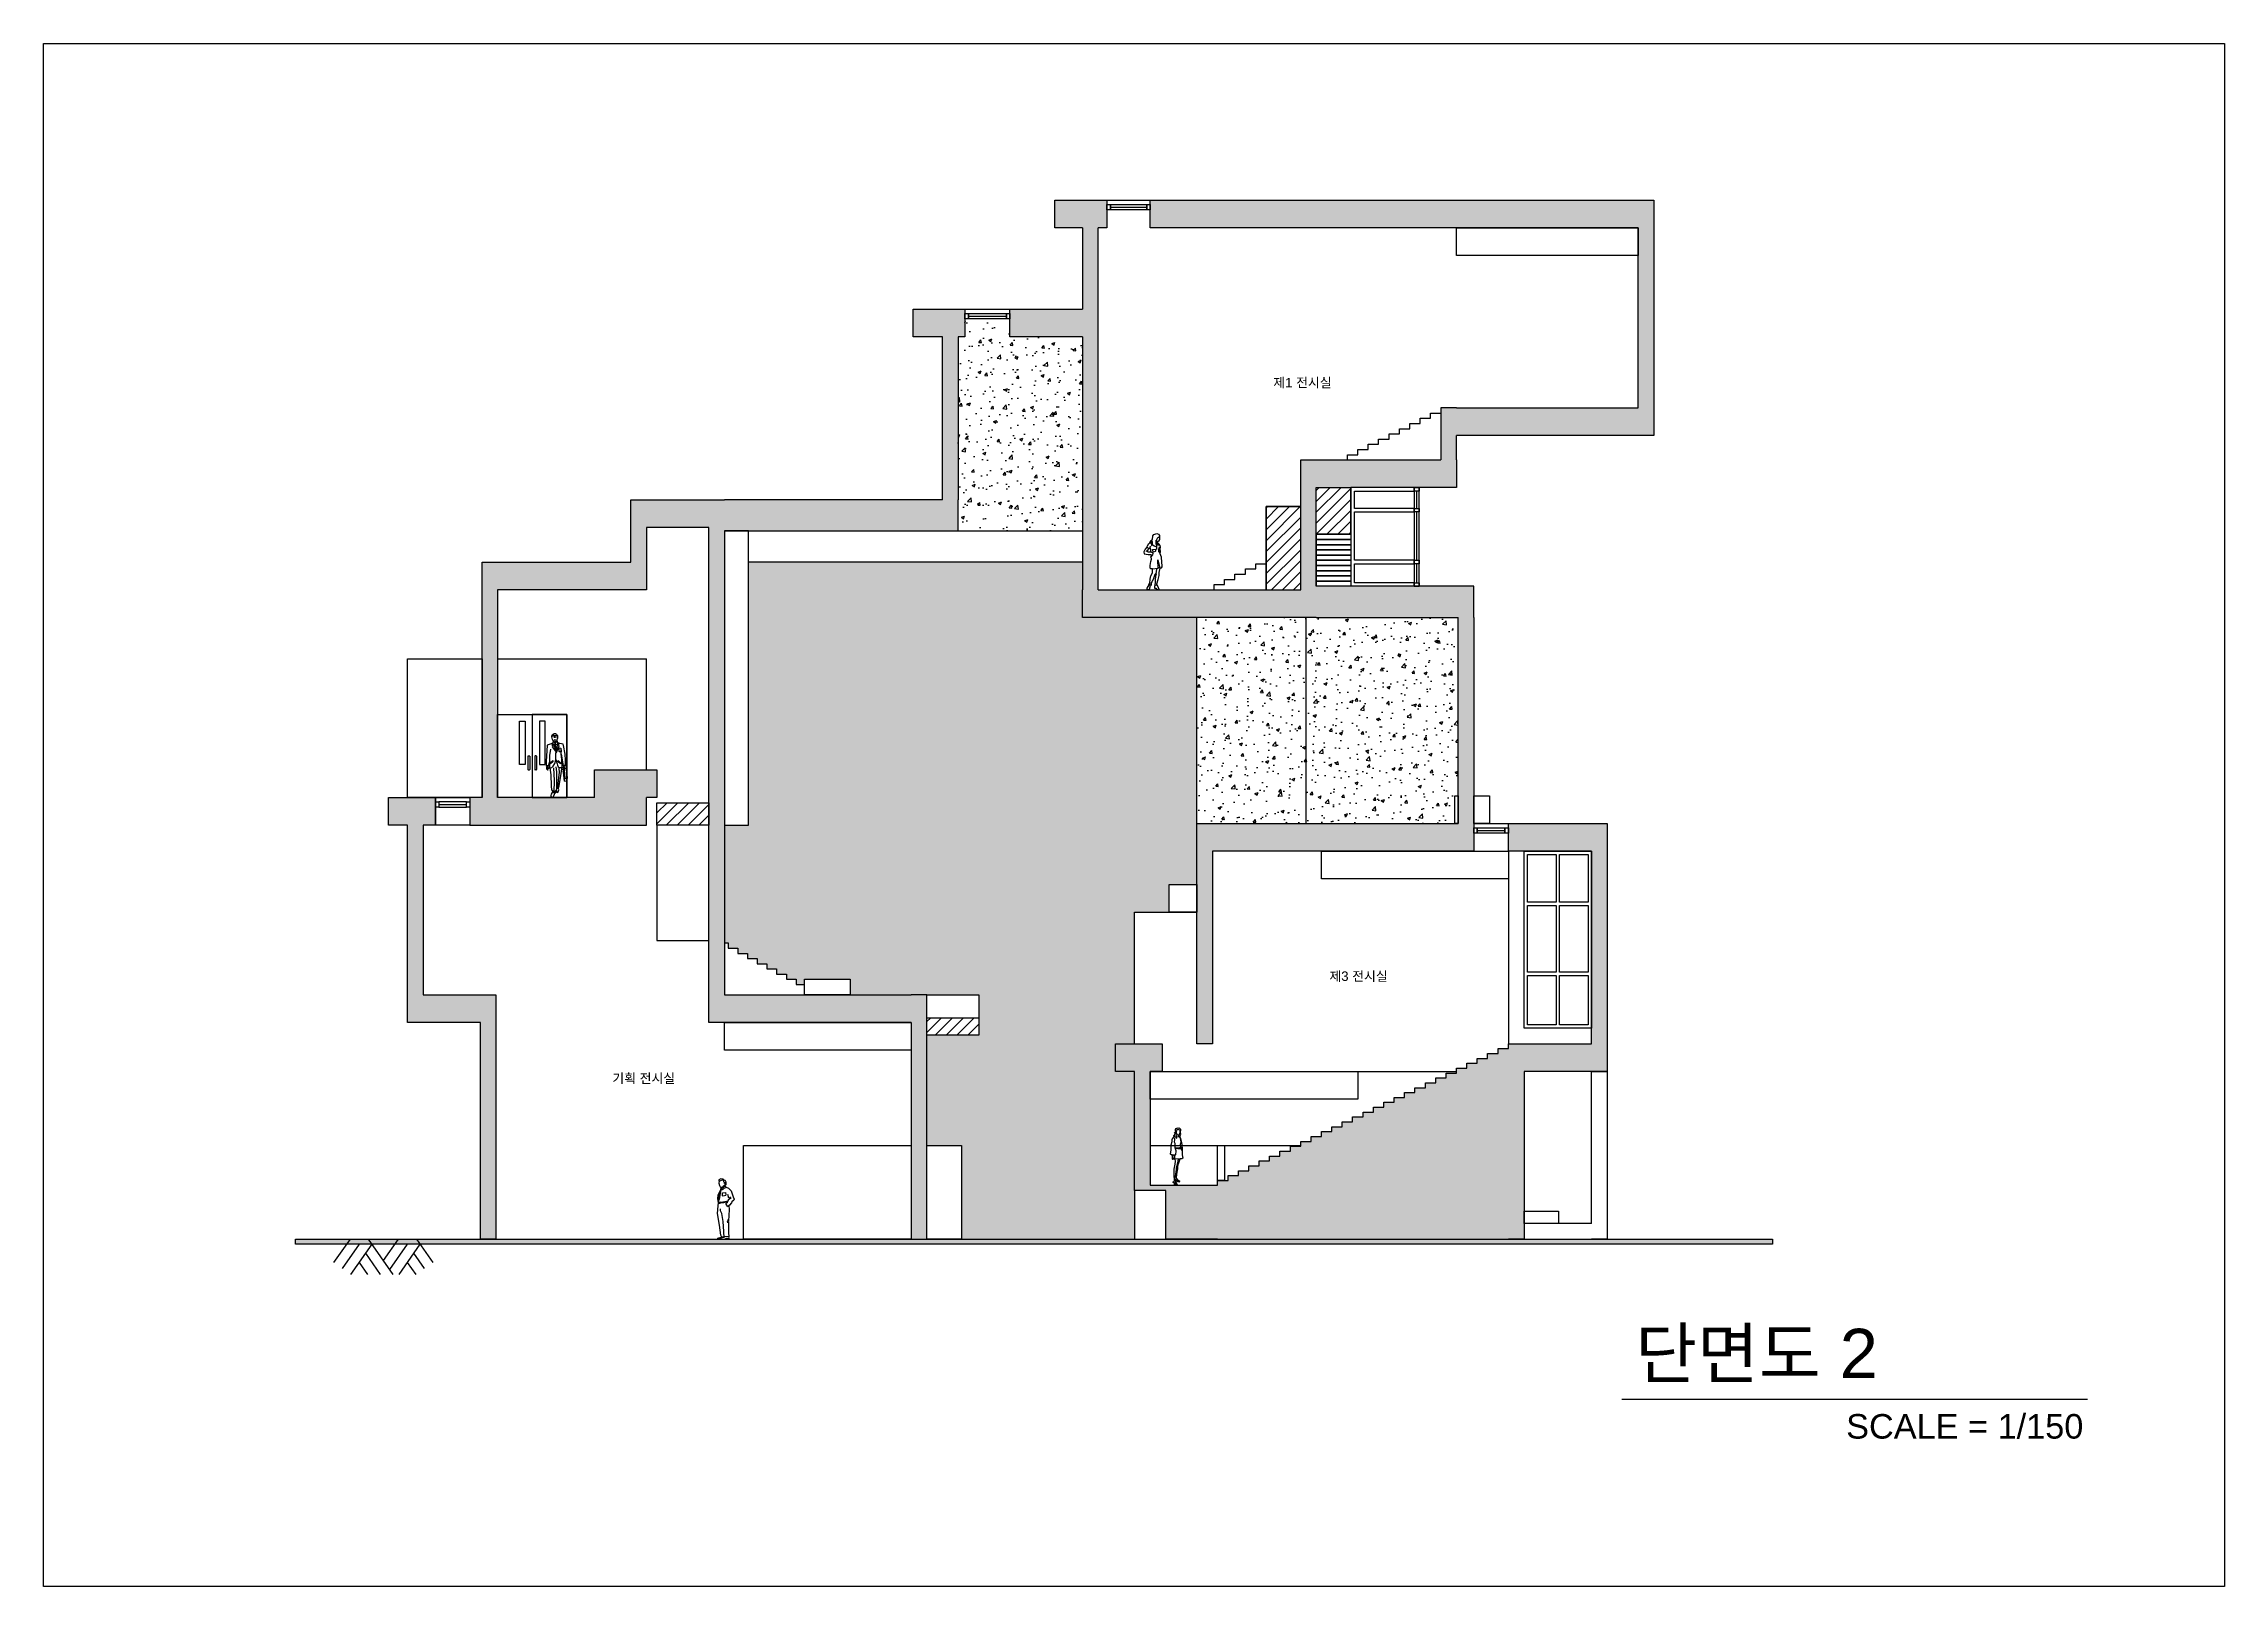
# Model space of a CAD drawing. Header units: millimetres. Extents: x 0 to 336000, y 0 to 193050.
# Drawn here: x 63000 to 126000, y 44550 to 89100 of the extents above; entities that cross this region are included whole.
import ezdxf

# ---------------------------------------------------------------- set-up
doc = ezdxf.new("R2010")
doc.units = ezdxf.units.MM
doc.header["$LTSCALE"] = 20
for name, color, linetype in [('계단', 3, 'Continuous'), ('단면', 2, 'Continuous'), ('대지선', 7, 'Continuous'), ('바닥 해치', 5, 'Continuous'), ('옅은선', 40, 'Continuous'), ('유리', 7, 'Continuous'), ('입면', 7, 'Continuous'), ('창호', 4, 'Continuous')]:
    doc.layers.add(name, color=color, linetype=linetype)
doc.styles.get("Standard").update_dxf_attribs({"font": 'arial.ttf'})

msp = doc.modelspace()

# ---------------------------------------------------------------- texts
for s, height, p in [('제1 전시실', 272.3, (98525, 79176)), ('제3 전시실', 272.3, (100145, 62034)), ('기획 전시실', 272.3, (79430, 59083)), ('단면도 2', 1422.2, (108981, 50566)), ('SCALE = 1/150', 708.77, (115073, 48817))]:
    msp.add_text(s, height=height).set_placement(p)

# ---------------------------------------------------------------- hatches: boundary and pattern name
at = {"layer": '단면'}
h = msp.add_hatch(color=256, dxfattribs=at)
h.dxf.hatch_style = 1
h.paths.add_polyline_path([(105767, 59420), (108167, 59420), (108167, 60220), (108167, 66580), (107717, 66580), (105317, 66580), (105317, 65780), (107717, 65780), (107717, 60220), (105767, 60220), (105317, 60220), (105317, 60079), (105017, 60079), (105017, 59938), (104717, 59938), (104717, 59797), (104417, 59797), (104417, 59656), (104117, 59656), (104117, 59515), (103817, 59515), (103817, 59374), (103517, 59374), (103517, 59233), (103217, 59233), (103217, 59092), (102917, 59092), (102917, 58951), (102617, 58951), (102617, 58810), (102317, 58810), (102317, 58669), (102017, 58669), (102017, 58528), (101717, 58528), (101717, 58387), (101417, 58387), (101417, 58246), (101117, 58246), (101117, 58105), (100817, 58105), (100817, 57964), (100517, 57964), (100517, 57823), (100217, 57823), (100217, 57682), (99917, 57682), (99917, 57541), (99617, 57541), (99617, 57400), (99317, 57400), (99317, 57259), (99017, 57259), (99017, 57118), (98717, 57118), (98717, 56977), (98417, 56977), (98417, 56836), (98117, 56836), (98117, 56695), (97817, 56695), (97817, 56554), (97517, 56554), (97517, 56413), (97217, 56413), (97217, 56272), (96917, 56272), (96917, 56131), (95417, 56131), (94967, 56131), (94967, 59420), (95317, 59420), (95317, 60220), (93967, 60220), (93967, 59420), (94517, 59420), (94517, 55981), (94967, 55981), (95417, 55981), (95417, 54580), (105767, 54580)])
h.paths.add_polyline_path([(103817, 77080), (103817, 77780), (109517, 77780), (109517, 78580), (109517, 84580), (109067, 84580), (94967, 84580), (94967, 83780), (109067, 83780), (109067, 78580), (103817, 78580), (103367, 78580), (103367, 77080), (99767, 77080), (99317, 77080), (99317, 75730), (99317, 73330), (98317, 73330), (93467, 73330), (93467, 83780), (93717, 83780), (93717, 84580), (92217, 84580), (92217, 83780), (93017, 83780), (93017, 81430), (90917, 81430), (90917, 80630), (93017, 80630), (93017, 73330), (93017, 72530), (99767, 72530), (103867, 72530), (103867, 66580), (96767, 66580), (96317, 66580), (96317, 60220), (96767, 60220), (96767, 65780), (104317, 65780), (104317, 66580), (104317, 72530), (104317, 73430), (99767, 73430), (99767, 74930), (99767, 76280), (100767, 76280), (103817, 76280)])
h.paths.add_polyline_path([(89417, 75930), (89417, 80630), (89617, 80630), (89617, 81430), (88117, 81430), (88117, 80630), (88967, 80630), (88967, 75930), (82667, 75930), (82217, 75930), (80417, 75930), (79967, 75930), (79967, 74130), (76117, 74130), (75667, 74130), (75667, 67330), (75317, 67330), (75317, 66530), (80417, 66530), (80417, 67330), (80717, 67330), (80717, 68130), (78917, 68130), (78917, 67330), (76117, 67330), (76117, 73330), (79967, 73330), (80417, 73330), (80417, 75130), (82217, 75130), (82217, 61630), (82217, 60830), (88067, 60830), (88067, 54580), (88517, 54580), (88517, 61630), (88067, 61630), (82667, 61630), (82667, 75030), (89417, 75030)])
h.paths.add_polyline_path([(76067, 61630), (75617, 61630), (73967, 61630), (73967, 66530), (74317, 66530), (74317, 67330), (72967, 67330), (72967, 66530), (73517, 66530), (73517, 61630), (73517, 60830), (75617, 60830), (75617, 54580), (76067, 54580)])
at = {"layer": '대지선'}
h = msp.add_hatch(color=256, dxfattribs=at)
h.dxf.hatch_style = 1
h.paths.add_polyline_path([(112950, 54580), (70275, 54580), (70275, 54430), (112950, 54430)])
at = {"layer": '바닥 해치'}
h = msp.add_hatch(dxfattribs=at)
h.set_pattern_fill('AR-CONC', color=256, scale=5)
h.paths.add_polyline_path([(93017, 80630), (90917, 80630), (90917, 81155), (90817, 81155), (89717, 81155), (89617, 81155), (89617, 80630), (89417, 80630), (89417, 75930), (89417, 75030), (93017, 75030)])
h.paths.add_polyline_path([(99467, 72530), (96317, 72530), (96317, 66580), (96767, 66580), (99467, 66580)])
h.paths.add_polyline_path([(103867, 72530), (99767, 72530), (99467, 72530), (99467, 66580), (103767, 66580), (103767, 67380), (103867, 67380)])
h = msp.add_hatch(dxfattribs=at)
h.set_pattern_fill('ANSI31', color=256, scale=70)
h.paths.add_polyline_path([(82217, 67180), (80717, 67180), (80717, 66530), (82217, 66530)])
h.paths.add_polyline_path([(90017, 60969), (88517, 60969), (88517, 60469), (90017, 60469)])
h.paths.add_polyline_path([(99317, 75730), (98317, 75730), (98317, 73330), (99317, 73330)])
h.paths.add_polyline_path([(100767, 76280), (99767, 76280), (99767, 74930), (100767, 74930)])
h = msp.add_hatch(dxfattribs=at)
h.set_pattern_fill('AR-CONC', color=256, scale=5)
h.paths.add_polyline_path([(96317, 72530), (93017, 72530), (93017, 73330), (93017, 74130), (83367, 74130), (83367, 66530), (82667, 66530), (82667, 63130), (82777, 63130), (82777, 62980), (83057, 62980), (83057, 62830), (83337, 62830), (83337, 62680), (83617, 62680), (83617, 62530), (83897, 62530), (83897, 62380), (84177, 62380), (84177, 62230), (84457, 62230), (84457, 62080), (84737, 62080), (84737, 61930), (84985, 61930), (84985, 62080), (86297, 62080), (86297, 61630), (88067, 61630), (88517, 61630), (90017, 61630), (90017, 60969), (90017, 60469), (88517, 60469), (88517, 57280), (89517, 57280), (89517, 54580), (94517, 54580), (94517, 55981), (94517, 59420), (93967, 59420), (93967, 60220), (94517, 60220), (94517, 64020), (95517, 64020), (95517, 64820), (96317, 64820), (96317, 66580)])

# ---------------------------------------------------------------- linework, layer by layer
msp.add_lwpolyline([(63000, 44550), (63000, 89100), (126000, 89100), (126000, 44550), (63000, 44550)], close=True)
at = {"layer": '계단'}
for p, q in [((102467, 77980), (102467, 78130)), ((102467, 78130), (102767, 78130)), ((102767, 78130), (102767, 78280)), ((102767, 78280), (103067, 78280)), ((103067, 78280), (103067, 78430)), ((103067, 78430), (103367, 78430)), ((101267, 77380), (101267, 77530)), ((101267, 77530), (101567, 77530)), ((101567, 77530), (101567, 77680)), ((101567, 77680), (101867, 77680)), ((101867, 77680), (101867, 77830)), ((101867, 77830), (102167, 77830)), ((102167, 77830), (102167, 77980)), ((102167, 77980), (102467, 77980)), ((100667, 77080), (100667, 77230)), ((100667, 77230), (100967, 77230)), ((100967, 77230), (100967, 77380)), ((100967, 77380), (101267, 77380)), ((97417, 73630), (97417, 73780)), ((97417, 73780), (97717, 73780)), ((97717, 73780), (97717, 73930)), ((97717, 73930), (98017, 73930)), ((98017, 73930), (98017, 74080)), ((98017, 74080), (98317, 74080)), ((96817, 73330), (96817, 73480)), ((96817, 73480), (97117, 73480)), ((97117, 73480), (97117, 73630)), ((97117, 73630), (97417, 73630)), ((80717, 66530), (80717, 63205)), ((80717, 63205), (82217, 63205)), ((82667, 63130), (82777, 63130)), ((82777, 63130), (82777, 62980)), ((82777, 62980), (83057, 62980)), ((83057, 62980), (83057, 62830)), ((83057, 62830), (83337, 62830)), ((83337, 62830), (83337, 62680)), ((83337, 62680), (83617, 62680)), ((83617, 62680), (83617, 62530)), ((83617, 62530), (83897, 62530)), ((83897, 62530), (83897, 62380)), ((83897, 62380), (84177, 62380)), ((84177, 62380), (84177, 62230)), ((84177, 62230), (84457, 62230)), ((84457, 62230), (84457, 62080)), ((84457, 62080), (84737, 62080)), ((84737, 62080), (84737, 61930)), ((84737, 61930), (84985, 61930))]:
    msp.add_line(p, q, dxfattribs=at)
for points in [[(99767, 74930), (100767, 74930), (100767, 74780), (99767, 74780)], [(99767, 74780), (100767, 74780), (100767, 74630), (99767, 74630)], [(99767, 74630), (100767, 74630), (100767, 74480), (99767, 74480)], [(99767, 74480), (100767, 74480), (100767, 74330), (99767, 74330)], [(99767, 74330), (100767, 74330), (100767, 74180), (99767, 74180)], [(99767, 74180), (100767, 74180), (100767, 74030), (99767, 74030)], [(99767, 74030), (100767, 74030), (100767, 73880), (99767, 73880)], [(99767, 73880), (100767, 73880), (100767, 73730), (99767, 73730)], [(99767, 73730), (100767, 73730), (100767, 73580), (99767, 73580)], [(99767, 73580), (100767, 73580), (100767, 73430), (99767, 73430)]]:
    msp.add_lwpolyline(points, close=True, dxfattribs=at)
at = {"layer": '단면'}
for p, q in [((104717, 59797), (104717, 59938)), ((104717, 59938), (105017, 59938)), ((105017, 59938), (105017, 60079)), ((105017, 60079), (105317, 60079)), ((103217, 59092), (103217, 59233)), ((103217, 59233), (103517, 59233)), ((103517, 59233), (103517, 59374)), ((103517, 59374), (103817, 59374)), ((103817, 59374), (103817, 59515)), ((103817, 59515), (104117, 59515)), ((104117, 59515), (104117, 59656)), ((104117, 59656), (104417, 59656)), ((104417, 59656), (104417, 59797)), ((104417, 59797), (104717, 59797)), ((102017, 58528), (102017, 58669)), ((102017, 58669), (102317, 58669)), ((102317, 58669), (102317, 58810)), ((102317, 58810), (102617, 58810)), ((102617, 58810), (102617, 58951)), ((102617, 58951), (102917, 58951)), ((102917, 58951), (102917, 59092)), ((102917, 59092), (103217, 59092)), ((100517, 57823), (100517, 57964)), ((100517, 57964), (100817, 57964)), ((100817, 57964), (100817, 58105)), ((100817, 58105), (101117, 58105)), ((101117, 58105), (101117, 58246)), ((101117, 58246), (101417, 58246)), ((101417, 58246), (101417, 58387)), ((101417, 58387), (101717, 58387)), ((101717, 58387), (101717, 58528)), ((101717, 58528), (102017, 58528)), ((99317, 57259), (99317, 57400)), ((99317, 57400), (99617, 57400)), ((99617, 57400), (99617, 57541)), ((99617, 57541), (99917, 57541)), ((99917, 57541), (99917, 57682)), ((99917, 57682), (100217, 57682)), ((100217, 57682), (100217, 57823)), ((100217, 57823), (100517, 57823)), ((98117, 56695), (98117, 56836)), ((98117, 56836), (98417, 56836)), ((98417, 56836), (98417, 56977)), ((98417, 56977), (98717, 56977)), ((98717, 56977), (98717, 57118)), ((98717, 57118), (99017, 57118)), ((99017, 57118), (99017, 57259)), ((99017, 57259), (99317, 57259)), ((96917, 56131), (96917, 56272)), ((96917, 56272), (97217, 56272)), ((97217, 56272), (97217, 56413)), ((97217, 56413), (97517, 56413)), ((97517, 56413), (97517, 56554)), ((97517, 56554), (97817, 56554)), ((97817, 56554), (97817, 56695)), ((97817, 56695), (98117, 56695)), ((108589, 49958), (122047, 49958))]:
    msp.add_line(p, q, dxfattribs=at)
for points in [[(93017, 83780), (92217, 83780), (92217, 84580), (93717, 84580), (93717, 83780), (93467, 83780)], [(109067, 83780), (94967, 83780), (94967, 84580), (109067, 84580)], [(109067, 84580), (109067, 84580), (109517, 84580), (109517, 78580)], [(93017, 83780), (93017, 81430)], [(93467, 73330), (93467, 83780)], [(109067, 78580), (109067, 83780)], [(88967, 80630), (88117, 80630), (88117, 81430), (89617, 81430), (89617, 80630), (89417, 80630)], [(93017, 80630), (90917, 80630), (90917, 81430), (93017, 81430)], [(88967, 75930), (88967, 80630)], [(89417, 80630), (89417, 80630), (89417, 75930)], [(93017, 80630), (93017, 73330)], [(103817, 78580), (103367, 78580), (103367, 77080)], [(103817, 78580), (109067, 78580)], [(109517, 78580), (109517, 77780), (103817, 77780)], [(103817, 77080), (103817, 77780)], [(99317, 75730), (99317, 77080), (99767, 77080)], [(99767, 77080), (103367, 77080)], [(103817, 77080), (103817, 76280), (100767, 76280)], [(99767, 74930), (100767, 74930), (100767, 76280)], [(79967, 74130), (79967, 75930), (80417, 75930)], [(80417, 75930), (82217, 75930)], [(82217, 75930), (82667, 75930)], [(82667, 75030), (89417, 75030), (89417, 75930)], [(88967, 75930), (82667, 75930)], [(98317, 73330), (98317, 75730), (99317, 75730)], [(80417, 75130), (80417, 73330), (79967, 73330)], [(82217, 75130), (80417, 75130)], [(82217, 61630), (82217, 75130)], [(82667, 75030), (82667, 61630)], [(99767, 74930), (99767, 73430)], [(75667, 67330), (75667, 74130), (76117, 74130)], [(76117, 74130), (79967, 74130)], [(76117, 73330), (76117, 67330)], [(79967, 73330), (76117, 73330)], [(99767, 72530), (93017, 72530), (93017, 73330)], [(93467, 73330), (98317, 73330)], [(104317, 72530), (104317, 73430), (99767, 73430)], [(99767, 72530), (103867, 72530)], [(103867, 66580), (103867, 72530)], [(104317, 72530), (104317, 72530), (104317, 66580)], [(78917, 67330), (78917, 68130), (80717, 68130), (80717, 67330), (80417, 67330)], [(73517, 66530), (72967, 66530), (72967, 67330), (74317, 67330), (74317, 66530), (73967, 66530)], [(75667, 67330), (75317, 67330), (75317, 66530), (80417, 66530), (80417, 67330)], [(78917, 67330), (76117, 67330)], [(73517, 61630), (73517, 66530)], [(73967, 66530), (73967, 66530), (73967, 61630)], [(96767, 65780), (96767, 60220), (96317, 60220), (96317, 66580), (96767, 66580)], [(96767, 66580), (103867, 66580)], [(104317, 66580), (104317, 65780), (96767, 65780)], [(107717, 65780), (105317, 65780), (105317, 66580), (107717, 66580)], [(107717, 66580), (107717, 66580), (108167, 66580), (108167, 60220)], [(107717, 60220), (107717, 60220), (107717, 65780)], [(75617, 60830), (73517, 60830), (73517, 61630)], [(73967, 61630), (75617, 61630)], [(75617, 61630), (76067, 61630), (76067, 54580), (75617, 54580), (75617, 60830)], [(88067, 60830), (82217, 60830), (82217, 61630)], [(82667, 61630), (88067, 61630)], [(88067, 60830), (88067, 54580), (88517, 54580), (88517, 61630), (88067, 61630)], [(94517, 59420), (93967, 59420), (93967, 60220), (95317, 60220), (95317, 59420), (94967, 59420)], [(105317, 60079), (105317, 60220), (105767, 60220)], [(108167, 60220), (108167, 60220), (108167, 59420), (105767, 59420)], [(105767, 60220), (107717, 60220)], [(94967, 55981), (94517, 55981), (94517, 59420)], [(94967, 59420), (94967, 56131)], [(105767, 59420), (105767, 54580), (105317, 54580)], [(94967, 56131), (95417, 56131)], [(95417, 56131), (96917, 56131)], [(95417, 55981), (94967, 55981)], [(96917, 54580), (95417, 54580), (95417, 55981)]]:
    msp.add_lwpolyline(points, dxfattribs=at)
for points in [[(99767, 76280), (100767, 76280), (100767, 74930), (99767, 74930)], [(98317, 73330), (99317, 73330), (99317, 75730), (98317, 75730)], [(80717, 67180), (82217, 67180), (82217, 66530), (80717, 66530)], [(84985, 62080), (86297, 62080), (86297, 61630), (84985, 61630)], [(88517, 60969), (90017, 60969), (90017, 60469), (88517, 60469)]]:
    msp.add_lwpolyline(points, close=True, dxfattribs=at)
at = {"layer": '대지선'}
for p, q in [((71853, 54580), (71377, 53899)), ((72115, 54430), (71623, 53727)), ((72481, 54430), (71869, 53555)), ((72376, 54580), (73093, 53555)), ((73246, 54580), (72811, 53958)), ((73507, 54430), (72994, 53697)), ((73873, 54430), (73261, 53555)), ((73768, 54580), (74244, 53899)), ((72115, 53907), (72360, 53555)), ((72298, 54168), (72727, 53555)), ((73507, 53907), (73753, 53555)), ((73690, 54168), (73998, 53727))]:
    msp.add_line(p, q, dxfattribs=at)
msp.add_lwpolyline([(112950, 54430), (70275, 54430), (70275, 54580), (112950, 54580)], close=True, dxfattribs=at)
at = {"layer": '옅은선'}
for p, q in [((94821, 74498), (94786, 74421)), ((94786, 74421), (94796, 74370)), ((94796, 74370), (94907, 74351)), ((94875, 74559), (94821, 74498)), ((94885, 74437), (94847, 74447)), ((94863, 74444), (94904, 74476)), ((94866, 74562), (94891, 74597)), ((94875, 74556), (94866, 74562)), ((94904, 74543), (94875, 74559)), ((94907, 74418), (94885, 74437)), ((94891, 74597), (94927, 74661)), ((94927, 74511), (94904, 74543)), ((94904, 74476), (94927, 74511)), ((94997, 74412), (94907, 74418)), ((94907, 74351), (94994, 74351)), ((94936, 74504), (94923, 74511)), ((94927, 74661), (94955, 74683)), ((94962, 74540), (94936, 74504)), ((94955, 74683), (94981, 74693)), ((94958, 74690), (94984, 74750)), ((94984, 74690), (94958, 74690)), ((94962, 74540), (94987, 74591)), ((94974, 74517), (94962, 74540)), ((94997, 74412), (94974, 74517)), ((94981, 74693), (95006, 74645)), ((94984, 74750), (95032, 74782)), ((95038, 74725), (94984, 74690)), ((94994, 74351), (95003, 74319)), ((95038, 74396), (94997, 74412)), ((95006, 74645), (95010, 74610)), ((95010, 74610), (95038, 74623)), ((95032, 74782), (95048, 74884)), ((95032, 74667), (95038, 74725)), ((95038, 74623), (95032, 74667)), ((95080, 74588), (95035, 74626)), ((95035, 74495), (95118, 74504)), ((95054, 74421), (95035, 74495)), ((95054, 74374), (95038, 74396)), ((95042, 74338), (95054, 74374)), ((95048, 74884), (95077, 74929)), ((95067, 74418), (95054, 74421)), ((95115, 74431), (95067, 74418)), ((95077, 74929), (95156, 74952)), ((95137, 74568), (95080, 74588)), ((95121, 74441), (95115, 74431)), ((95118, 74504), (95121, 74441)), ((95134, 74754), (95128, 74664)), ((95128, 74664), (95147, 74610)), ((95153, 74696), (95134, 74754)), ((95147, 74610), (95137, 74568)), ((95166, 74616), (95147, 74610)), ((95147, 74610), (95147, 74565)), ((95147, 74565), (95147, 74514)), ((95147, 74514), (95150, 74489)), ((95172, 74805), (95150, 74773)), ((95150, 74773), (95160, 74718)), ((95163, 74648), (95153, 74696)), ((95156, 74952), (95204, 74936)), ((95160, 74718), (95163, 74648)), ((95195, 74709), (95160, 74709)), ((95166, 74690), (95198, 74677)), ((95176, 74658), (95166, 74690)), ((95176, 74623), (95166, 74616)), ((95179, 74824), (95172, 74805)), ((95176, 74623), (95176, 74658)), ((95208, 74629), (95176, 74623)), ((95208, 74843), (95179, 74824)), ((95211, 74734), (95195, 74709)), ((95198, 74677), (95227, 74642)), ((95204, 74936), (95233, 74900)), ((95208, 74514), (95204, 74434)), ((95204, 74434), (95214, 74428)), ((95233, 74868), (95208, 74843)), ((95230, 74607), (95208, 74629)), ((95233, 74520), (95208, 74514)), ((95233, 74782), (95211, 74734)), ((95214, 74428), (95239, 74428)), ((95227, 74642), (95230, 74607)), ((95259, 74603), (95227, 74642)), ((95230, 74527), (95236, 74565)), ((95249, 74489), (95230, 74527)), ((95233, 74900), (95233, 74868)), ((95233, 74868), (95236, 74827)), ((95236, 74827), (95233, 74782)), ((95236, 74412), (95249, 74489)), ((95291, 74271), (95236, 74412)), ((95259, 74498), (95243, 74498)), ((95255, 74501), (95268, 74565)), ((95268, 74565), (95259, 74603)), ((95262, 74441), (95259, 74498)), ((95259, 74358), (95262, 74441)), ((94965, 74026), (94990, 74141)), ((94968, 73955), (94965, 74026)), ((94984, 73936), (94968, 73955)), ((94968, 73633), (94987, 73732)), ((95003, 74319), (94974, 74275)), ((94974, 74275), (95000, 74281)), ((95000, 73930), (94984, 73936)), ((94987, 73732), (95032, 73818)), ((94990, 74141), (95006, 74217)), ((95000, 74281), (95042, 74338)), ((95006, 74217), (95000, 74281)), ((95032, 73933), (95000, 73930)), ((95032, 73933), (95198, 73949)), ((95032, 73818), (95032, 73933)), ((95105, 73773), (95080, 73709)), ((95131, 73802), (95105, 73773)), ((95124, 73719), (95109, 73614)), ((95137, 73780), (95124, 73719)), ((95140, 73837), (95131, 73802)), ((95134, 73818), (95137, 73780)), ((95153, 73943), (95140, 73837)), ((95198, 73949), (95188, 74192)), ((95188, 74192), (95246, 73949)), ((95195, 73630), (95230, 73745)), ((95208, 73962), (95201, 73955)), ((95243, 73962), (95208, 73962)), ((95227, 73831), (95259, 73955)), ((95230, 73745), (95227, 73831)), ((95246, 73949), (95294, 73962)), ((95303, 74125), (95291, 74271)), ((95294, 73962), (95310, 73994)), ((95310, 74022), (95303, 74125)), ((95310, 73994), (95310, 74022)), ((94895, 73425), (94875, 73377)), ((94875, 73377), (94875, 73333)), ((94875, 73333), (94917, 73333)), ((94927, 73476), (94895, 73425)), ((94917, 73333), (94946, 73349)), ((94949, 73460), (94927, 73476)), ((94930, 73476), (94962, 73524)), ((94946, 73349), (94981, 73448)), ((94984, 73467), (94949, 73460)), ((94962, 73524), (94968, 73633)), ((94981, 73448), (94990, 73454)), ((94997, 73496), (94984, 73467)), ((94990, 73454), (95003, 73476)), ((95000, 73531), (94997, 73496)), ((95016, 73563), (95000, 73531)), ((95003, 73476), (95000, 73531)), ((95054, 73630), (95016, 73563)), ((95080, 73709), (95054, 73630)), ((95102, 73467), (95096, 73435)), ((95096, 73435), (95096, 73377)), ((95096, 73377), (95112, 73371)), ((95112, 73543), (95102, 73467)), ((95121, 73448), (95102, 73467)), ((95109, 73614), (95112, 73543)), ((95112, 73371), (95131, 73371)), ((95144, 73464), (95121, 73448)), ((95131, 73371), (95147, 73342)), ((95176, 73460), (95144, 73464)), ((95147, 73342), (95204, 73330)), ((95156, 73499), (95195, 73630)), ((95160, 73464), (95156, 73499)), ((95176, 73448), (95176, 73460)), ((95211, 73387), (95176, 73448)), ((95204, 73330), (95223, 73336)), ((95223, 73336), (95211, 73387)), ((77543, 68841), (77518, 68366)), ((77638, 68871), (77543, 68841)), ((77645, 68727), (77615, 68540)), ((77688, 68892), (77638, 68871)), ((77682, 69112), (77700, 69148)), ((77684, 69084), (77682, 69112)), ((77690, 69042), (77684, 69084)), ((77685, 69070), (77713, 69132)), ((77732, 68936), (77688, 68892)), ((77688, 68892), (77694, 68821)), ((77710, 68827), (77688, 68795)), ((77688, 68795), (77814, 68631)), ((77701, 69007), (77690, 69042)), ((77694, 68821), (77710, 68827)), ((77700, 69148), (77729, 69171)), ((77707, 68989), (77701, 69007)), ((77738, 68838), (77705, 68910)), ((77732, 68960), (77707, 68989)), ((77713, 69132), (77739, 69132)), ((77768, 69090), (77716, 69077)), ((77729, 69171), (77758, 69181)), ((77774, 68950), (77732, 68960)), ((77732, 68936), (77732, 68960)), ((77775, 68902), (77732, 68936)), ((77813, 68681), (77738, 68838)), ((77739, 69132), (77758, 69119)), ((77739, 69002), (77765, 68996)), ((77756, 68871), (77739, 68837)), ((77775, 68902), (77756, 68871)), ((77756, 68871), (77825, 68734)), ((77758, 69181), (77784, 69174)), ((77758, 69119), (77781, 69119)), ((77765, 68996), (77793, 69003)), ((77768, 69090), (77810, 69074)), ((77771, 69055), (77768, 69090)), ((77770, 68772), (77797, 68873)), ((77813, 68969), (77774, 68950)), ((77832, 68944), (77775, 68902)), ((77797, 68873), (77775, 68902)), ((77781, 69119), (77810, 69135)), ((77784, 69174), (77813, 69164)), ((77815, 68848), (77797, 68873)), ((77810, 69135), (77819, 69129)), ((77811, 68670), (77862, 68905)), ((77814, 68631), (77811, 68670)), ((77813, 69164), (77830, 69141)), ((77822, 68977), (77813, 68969)), ((77814, 68631), (77894, 68821)), ((77862, 68905), (77815, 68848)), ((77819, 69129), (77832, 69100)), ((77830, 68996), (77822, 68977)), ((77822, 68974), (77832, 68944)), ((77830, 69141), (77845, 69116)), ((77844, 69039), (77830, 68996)), ((77832, 69100), (77847, 69089)), ((77853, 68909), (77832, 68944)), ((77848, 69048), (77844, 69039)), ((77845, 69116), (77847, 69089)), ((77847, 69089), (77848, 69048)), ((77862, 68905), (77853, 68909)), ((77916, 68888), (77862, 68905)), ((77872, 68837), (77887, 68840)), ((77894, 68821), (77872, 68837)), ((77887, 68840), (77889, 68895)), ((77894, 68657), (77891, 68760)), ((77891, 68760), (77945, 68757)), ((78010, 68866), (77916, 68888)), ((77945, 68757), (77942, 68663)), ((77956, 68579), (77958, 68711)), ((78020, 68830), (78010, 68866)), ((78063, 68578), (78020, 68830)), ((77518, 68366), (77517, 68267)), ((77517, 68267), (77521, 68238)), ((77521, 68238), (77529, 68243)), ((77571, 68243), (77529, 68243)), ((77529, 68243), (77535, 68227)), ((77535, 68227), (77529, 68211)), ((77529, 68211), (77532, 68169)), ((77532, 68169), (77541, 68147)), ((77541, 68147), (77564, 68127)), ((77553, 68200), (77554, 68205)), ((77554, 68182), (77553, 68200)), ((77554, 68205), (77561, 68205)), ((77567, 68146), (77554, 68182)), ((77561, 68205), (77573, 68188)), ((77564, 68127), (77577, 68130)), ((77577, 68130), (77567, 68146)), ((77571, 68243), (77590, 68234)), ((77577, 68211), (77571, 68243)), ((77573, 68188), (77590, 68159)), ((77590, 68173), (77577, 68211)), ((77590, 68234), (77613, 68352)), ((77590, 68159), (77590, 68173)), ((77615, 68540), (77613, 68352)), ((77613, 68352), (77616, 68188)), ((77616, 68188), (77657, 68185)), ((77664, 67982), (77638, 68185)), ((77707, 68357), (77643, 68300)), ((77643, 68309), (77647, 68337)), ((77643, 68300), (77643, 68309)), ((77647, 68337), (77706, 68398)), ((77657, 68185), (77680, 68193)), ((77680, 68193), (77725, 68234)), ((77706, 68398), (77707, 68357)), ((77725, 68234), (77766, 68311)), ((77747, 68002), (77737, 68188)), ((77766, 68311), (77789, 68375)), ((77789, 68375), (77802, 68427)), ((77795, 68214), (77812, 68076)), ((77801, 68621), (77814, 68631)), ((77801, 68569), (77801, 68621)), ((77802, 68427), (77801, 68569)), ((77802, 68427), (77832, 68298)), ((77812, 68076), (77814, 67613)), ((77832, 68298), (77844, 68263)), ((77843, 67584), (77899, 68065)), ((77844, 68263), (77866, 68217)), ((77865, 68358), (77868, 68398)), ((77936, 68301), (77865, 68358)), ((77866, 68217), (77895, 68196)), ((77868, 68398), (77937, 68334)), ((77904, 68647), (77894, 68657)), ((77895, 68196), (77921, 68192)), ((77899, 68065), (77895, 68163)), ((77929, 68647), (77904, 68647)), ((77921, 68192), (77982, 68198)), ((77942, 68663), (77929, 68647)), ((77937, 68334), (77936, 68301)), ((77951, 68102), (77941, 68011)), ((77968, 68196), (77951, 68102)), ((77956, 68579), (77984, 68414)), ((77970, 68430), (77956, 68579)), ((77982, 68198), (77970, 68430)), ((77984, 68414), (78008, 68249)), ((78021, 68255), (78008, 68249)), ((78010, 68134), (78012, 68151)), ((78018, 68110), (78010, 68134)), ((78016, 68240), (78011, 68202)), ((78011, 68202), (78012, 68182)), ((78021, 68158), (78012, 68182)), ((78012, 68151), (78018, 68165)), ((78014, 68084), (78018, 68110)), ((78015, 68058), (78014, 68084)), ((78043, 67801), (78015, 68058)), ((78021, 68255), (78016, 68240)), ((78021, 68158), (78017, 68149)), ((78017, 68149), (78017, 68137)), ((78017, 68137), (78021, 68117)), ((78018, 68110), (78021, 68117)), ((78032, 68256), (78021, 68255)), ((78027, 68157), (78021, 68158)), ((78021, 68117), (78038, 68149)), ((78028, 68159), (78027, 68157)), ((78028, 68191), (78030, 68203)), ((78028, 68191), (78028, 68178)), ((78028, 68178), (78039, 68180)), ((78028, 68178), (78029, 68169)), ((78029, 68169), (78028, 68159)), ((78037, 68173), (78029, 68169)), ((78030, 68203), (78033, 68207)), ((78047, 68256), (78032, 68256)), ((78033, 68207), (78036, 68205)), ((78036, 68205), (78038, 68195)), ((78050, 68169), (78037, 68173)), ((78038, 68195), (78039, 68180)), ((78038, 68149), (78052, 68164)), ((78039, 68180), (78046, 68179)), ((78046, 68147), (78041, 68131)), ((78041, 68131), (78061, 67881)), ((78046, 68179), (78053, 68174)), ((78066, 68167), (78046, 68147)), ((78055, 68254), (78047, 68256)), ((78052, 68164), (78050, 68169)), ((78052, 68164), (78057, 68167)), ((78053, 68174), (78057, 68167)), ((78054, 68173), (78059, 68182)), ((78074, 68247), (78055, 68254)), ((78057, 68236), (78060, 68250)), ((78064, 68221), (78057, 68236)), ((78057, 68167), (78066, 68167)), ((78059, 68182), (78062, 68193)), ((78062, 68203), (78064, 68221)), ((78062, 68193), (78062, 68203)), ((78074, 68409), (78063, 68578)), ((78084, 68163), (78066, 68167)), ((78074, 68247), (78074, 68409)), ((78096, 68156), (78084, 68163)), ((78104, 68141), (78096, 68156)), ((78139, 67894), (78104, 68141)), ((77663, 67429), (77650, 67386)), ((77692, 67471), (77663, 67429)), ((77669, 67665), (77664, 67982)), ((77679, 67545), (77669, 67665)), ((77747, 67481), (77679, 67545)), ((77702, 67521), (77692, 67471)), ((77695, 67484), (77724, 67484)), ((77718, 67352), (77759, 67416)), ((77724, 67484), (77743, 67474)), ((77743, 67474), (77753, 67464)), ((77760, 67824), (77747, 68002)), ((77747, 67481), (77760, 67824)), ((77797, 67519), (77747, 67481)), ((77753, 67464), (77795, 67503)), ((77759, 67416), (77763, 67445)), ((77763, 67445), (77774, 67459)), ((77774, 67459), (77777, 67456)), ((77777, 67456), (77800, 67475)), ((77804, 67526), (77797, 67519)), ((77800, 67475), (77797, 67519)), ((77814, 67613), (77804, 67526)), ((77809, 67547), (77817, 67503)), ((77843, 67584), (77814, 67613)), ((77817, 67503), (77838, 67476)), ((77838, 67476), (77867, 67493)), ((77867, 67610), (77843, 67584)), ((77872, 67619), (77867, 67610)), ((77880, 67555), (77867, 67610)), ((77867, 67493), (77880, 67555)), ((77941, 68011), (77872, 67619)), ((78043, 67801), (78061, 67881)), ((78043, 67801), (78105, 67811)), ((78061, 67881), (78139, 67894)), ((78105, 67811), (78139, 67894)), ((77650, 67386), (77656, 67355)), ((77656, 67355), (77676, 67330)), ((77676, 67330), (77718, 67352)), ((95572, 57296), (95599, 57397)), ((95599, 57457), (95625, 57503)), ((95599, 57397), (95599, 57457)), ((95625, 57503), (95647, 57529)), ((95649, 57568), (95644, 57553)), ((95644, 57553), (95651, 57539)), ((95647, 57529), (95690, 57546)), ((95678, 57457), (95647, 57527)), ((95659, 57553), (95649, 57568)), ((95661, 57570), (95659, 57553)), ((95680, 57616), (95661, 57570)), ((95668, 57380), (95678, 57457)), ((95685, 57335), (95668, 57380)), ((95673, 57656), (95699, 57656)), ((95685, 57620), (95673, 57656)), ((95714, 57618), (95680, 57616)), ((95704, 57620), (95685, 57620)), ((95687, 57217), (95685, 57335)), ((95690, 57546), (95731, 57479)), ((95695, 57740), (95719, 57776)), ((95697, 57692), (95695, 57740)), ((95707, 57654), (95697, 57692)), ((95699, 57656), (95707, 57654)), ((95723, 57632), (95704, 57620)), ((95711, 57685), (95709, 57654)), ((95709, 57654), (95723, 57632)), ((95716, 57666), (95711, 57685)), ((95723, 57635), (95714, 57618)), ((95723, 57707), (95716, 57666)), ((95719, 57776), (95738, 57784)), ((95719, 57565), (95735, 57611)), ((95728, 57539), (95719, 57565)), ((95745, 57743), (95723, 57707)), ((95735, 57611), (95723, 57635)), ((95731, 57479), (95728, 57539)), ((95767, 57517), (95728, 57532)), ((95735, 57608), (95759, 57592)), ((95738, 57784), (95757, 57793)), ((95793, 57738), (95745, 57743)), ((95757, 57793), (95786, 57786)), ((95759, 57592), (95803, 57587)), ((95805, 57527), (95767, 57517)), ((95786, 57786), (95807, 57788)), ((95793, 57544), (95791, 57587)), ((95822, 57728), (95793, 57738)), ((95812, 57524), (95793, 57544)), ((95803, 57587), (95834, 57642)), ((95807, 57788), (95843, 57748)), ((95810, 57527), (95848, 57479)), ((95831, 57558), (95812, 57524)), ((95836, 57702), (95822, 57728)), ((95827, 57606), (95827, 57592)), ((95846, 57599), (95827, 57606)), ((95827, 57592), (95831, 57558)), ((95834, 57642), (95836, 57702)), ((95841, 57709), (95836, 57688)), ((95836, 57688), (95836, 57647)), ((95836, 57647), (95846, 57628)), ((95843, 57748), (95841, 57709)), ((95846, 57628), (95846, 57599)), ((95851, 57431), (95846, 57476)), ((95846, 57323), (95858, 57373)), ((95848, 57479), (95870, 57371)), ((95858, 57373), (95851, 57431)), ((95870, 57371), (95884, 57296)), ((95551, 57028), (95577, 57160)), ((95594, 57006), (95551, 57028)), ((95577, 57160), (95572, 57296)), ((95611, 57009), (95594, 57006)), ((95608, 56889), (95611, 57009)), ((95623, 56881), (95608, 56889)), ((95611, 57013), (95709, 57016)), ((95623, 56968), (95620, 57009)), ((95630, 56920), (95623, 56968)), ((95656, 56889), (95623, 56881)), ((95673, 56908), (95630, 56920)), ((95683, 56745), (95649, 56601)), ((95678, 56884), (95656, 56889)), ((95663, 57016), (95663, 56997)), ((95663, 56997), (95668, 56961)), ((95668, 56961), (95671, 56937)), ((95671, 56937), (95673, 56908)), ((95831, 56896), (95678, 56884)), ((95678, 56884), (95685, 56826)), ((95685, 56826), (95683, 56745)), ((95714, 57126), (95687, 57217)), ((95690, 57213), (95690, 57201)), ((95731, 57205), (95690, 57213)), ((95690, 57201), (95764, 57191)), ((95709, 57016), (95714, 57126)), ((95723, 56637), (95764, 56776)), ((95764, 57205), (95731, 57205)), ((95767, 57208), (95764, 57193)), ((95764, 57193), (95810, 57193)), ((95764, 56776), (95783, 56891)), ((95812, 57213), (95767, 57208)), ((95767, 56673), (95788, 56754)), ((95788, 56754), (95836, 56896)), ((95810, 57193), (95841, 57196)), ((95851, 57229), (95812, 57213)), ((95879, 56898), (95831, 56896)), ((95841, 57196), (95851, 57201)), ((95851, 57232), (95846, 57323)), ((95860, 57222), (95851, 57232)), ((95853, 57201), (95860, 57205)), ((95863, 57186), (95853, 57201)), ((95860, 57205), (95860, 57222)), ((95889, 57124), (95863, 57186)), ((95913, 56913), (95879, 56898)), ((95884, 57296), (95889, 57181)), ((95889, 57181), (95889, 57124)), ((95889, 57124), (95894, 57088)), ((95894, 57088), (95896, 57049)), ((95896, 57049), (95896, 57009)), ((95896, 57009), (95913, 56915)), ((82565, 56314), (82511, 56285)), ((82511, 56285), (82511, 56249)), ((82511, 56249), (82536, 56260)), ((82514, 56249), (82511, 56192)), ((82511, 56192), (82529, 56123)), ((82529, 56123), (82547, 56087)), ((82536, 56260), (82612, 56289)), ((82547, 56087), (82572, 56077)), ((82633, 56307), (82565, 56314)), ((82572, 56073), (82630, 56095)), ((82572, 56033), (82572, 56073)), ((82579, 56041), (82651, 56095)), ((82612, 56289), (82655, 56285)), ((82630, 56095), (82655, 56134)), ((82655, 56285), (82633, 56307)), ((82651, 56095), (82691, 56105)), ((82655, 56282), (82676, 56289)), ((82655, 56260), (82655, 56282)), ((82655, 56231), (82655, 56260)), ((82666, 56213), (82655, 56231)), ((82716, 56073), (82655, 56044)), ((82669, 56185), (82666, 56213)), ((82684, 56206), (82669, 56185)), ((82676, 56289), (82712, 56235)), ((82694, 56203), (82684, 56206)), ((82684, 56134), (82687, 56152)), ((82705, 56149), (82684, 56113)), ((82684, 56113), (82684, 56134)), ((82687, 56109), (82684, 56113)), ((82687, 56152), (82694, 56203)), ((82687, 56105), (82687, 56109)), ((82691, 56105), (82712, 56091)), ((82712, 56235), (82705, 56149)), ((82712, 56091), (82716, 56073)), ((82716, 56077), (82781, 56051)), ((95635, 56236), (95647, 56246)), ((95635, 56210), (95635, 56236)), ((95659, 56191), (95635, 56210)), ((95647, 56246), (95654, 56217)), ((95649, 56601), (95654, 56423)), ((95656, 56282), (95651, 56246)), ((95654, 56423), (95656, 56282)), ((95654, 56217), (95680, 56200)), ((95661, 56195), (95659, 56191)), ((95671, 56179), (95661, 56195)), ((95673, 56159), (95671, 56179)), ((95747, 56131), (95673, 56159)), ((95680, 56200), (95702, 56171)), ((95704, 56212), (95685, 56203)), ((95745, 56270), (95690, 56296)), ((95692, 56325), (95716, 56519)), ((95695, 56272), (95692, 56325)), ((95711, 56217), (95695, 56272)), ((95697, 56255), (95707, 56255)), ((95702, 56171), (95728, 56176)), ((95723, 56212), (95704, 56212)), ((95707, 56255), (95709, 56265)), ((95709, 56265), (95743, 56253)), ((95716, 56519), (95723, 56584)), ((95723, 56584), (95723, 56637)), ((95726, 56176), (95723, 56212)), ((95728, 56366), (95750, 56507)), ((95738, 56327), (95728, 56366)), ((95728, 56176), (95750, 56145)), ((95757, 56296), (95738, 56327)), ((95743, 56253), (95752, 56243)), ((95759, 56274), (95745, 56270)), ((95750, 56507), (95771, 56606)), ((95750, 56289), (95762, 56294)), ((95779, 56260), (95750, 56289)), ((95750, 56145), (95750, 56131)), ((95752, 56243), (95824, 56231)), ((95762, 56294), (95786, 56272)), ((95771, 56606), (95767, 56673)), ((95793, 56263), (95779, 56260)), ((95786, 56272), (95786, 56263)), ((95824, 56241), (95793, 56263)), ((95824, 56231), (95824, 56241)), ((82468, 55314), (82489, 55540)), ((82482, 55749), (82486, 55850)), ((82500, 55630), (82482, 55749)), ((82486, 55850), (82532, 55951)), ((82504, 55846), (82486, 55724)), ((82486, 55724), (82500, 55674)), ((82489, 55540), (82500, 55630)), ((82514, 55605), (82496, 55612)), ((82500, 55674), (82525, 55728)), ((82500, 55630), (82504, 55638)), ((82532, 55951), (82504, 55846)), ((82504, 55638), (82532, 55648)), ((82540, 55641), (82511, 55634)), ((82511, 55634), (82514, 55612)), ((82514, 55612), (82543, 55620)), ((82554, 55616), (82514, 55605)), ((82525, 55728), (82565, 55951)), ((82558, 55997), (82532, 55951)), ((82532, 55648), (82540, 55648)), ((82540, 55648), (82626, 55656)), ((82543, 55620), (82540, 55641)), ((82554, 55393), (82550, 55450)), ((82644, 55630), (82554, 55623)), ((82554, 55623), (82554, 55616)), ((82572, 55990), (82558, 55997)), ((82561, 56001), (82565, 56026)), ((82565, 56026), (82579, 56041)), ((82565, 55951), (82572, 55990)), ((82590, 56033), (82568, 56030)), ((82590, 56005), (82568, 55990)), ((82590, 56033), (82590, 56005)), ((82601, 56023), (82590, 56033)), ((82612, 56001), (82601, 56023)), ((82655, 56044), (82612, 56001)), ((82612, 55918), (82702, 55925)), ((82615, 55832), (82612, 55918)), ((82630, 55821), (82615, 55832)), ((82626, 55656), (82727, 55670)), ((82702, 55835), (82630, 55821)), ((82705, 55648), (82644, 55630)), ((82702, 55925), (82709, 55857)), ((82709, 55857), (82702, 55835)), ((82763, 55656), (82705, 55648)), ((82709, 55605), (82759, 55648)), ((82738, 55562), (82709, 55605)), ((82727, 55670), (82770, 55677)), ((82759, 55512), (82738, 55562)), ((82759, 55648), (82781, 55713)), ((82817, 55562), (82759, 55512)), ((82792, 55763), (82766, 55868)), ((82781, 56051), (82860, 55972)), ((82781, 55713), (82799, 55738)), ((82813, 55767), (82792, 55763)), ((82799, 55738), (82806, 55724)), ((82799, 55551), (82802, 55432)), ((82806, 55724), (82810, 55745)), ((82810, 55745), (82860, 55763)), ((82842, 55796), (82813, 55767)), ((82871, 55623), (82817, 55562)), ((82820, 55760), (82842, 55796)), ((82860, 55763), (82820, 55760)), ((82860, 55972), (82925, 55803)), ((82882, 55659), (82871, 55623)), ((82939, 55706), (82882, 55659)), ((82925, 55803), (82950, 55735)), ((82950, 55735), (82939, 55706)), ((82525, 54983), (82468, 55314)), ((82568, 54691), (82525, 54983)), ((82590, 55317), (82554, 55393)), ((82633, 55091), (82590, 55317)), ((82655, 54795), (82633, 55091)), ((82770, 55098), (82745, 55076)), ((82745, 55076), (82774, 55083)), ((82756, 55130), (82770, 55098)), ((82788, 55105), (82756, 55130)), ((82770, 55044), (82784, 55083)), ((82774, 55083), (82770, 55044)), ((82784, 55083), (82788, 54990)), ((82795, 55256), (82788, 55105)), ((82788, 54990), (82788, 54767)), ((82802, 55432), (82795, 55256)), ((82475, 54608), (82572, 54630)), ((82475, 54583), (82475, 54608)), ((82565, 54587), (82475, 54583)), ((82561, 54587), (82658, 54580)), ((82572, 54608), (82565, 54587)), ((82579, 54652), (82568, 54691)), ((82572, 54630), (82586, 54648)), ((82666, 54637), (82572, 54608)), ((82586, 54652), (82579, 54652)), ((82586, 54648), (82651, 54648)), ((82651, 54648), (82666, 54648)), ((82655, 54734), (82655, 54795)), ((82662, 54680), (82655, 54734)), ((82658, 54580), (82712, 54594)), ((82662, 54652), (82662, 54680)), ((82799, 54648), (82662, 54652)), ((82666, 54648), (82666, 54637)), ((82712, 54594), (82734, 54608)), ((82734, 54608), (82752, 54608)), ((82752, 54608), (82756, 54594)), ((82756, 54594), (82799, 54590)), ((82788, 54767), (82799, 54648)), ((82802, 54616), (82799, 54648)), ((82799, 54590), (82802, 54616))]:
    msp.add_line(p, q, dxfattribs=at)
msp.add_lwpolyline([(105767, 55380), (106767, 55380), (106767, 55030), (105767, 55030)], close=True, dxfattribs=at)
at = {"layer": '유리'}
for p, q in [((93817, 84380), (94867, 84380)), ((89717, 81230), (90817, 81230)), ((102667, 75680), (102667, 76180)), ((102667, 74180), (102667, 75580)), ((102667, 73530), (102667, 74080)), ((74417, 67130), (75217, 67130)), ((104417, 66380), (105217, 66380))]:
    msp.add_line(p, q, dxfattribs=at)
at = {"layer": '입면'}
for p, q in [((93717, 84580), (94967, 84580)), ((89617, 81430), (90917, 81430)), ((96317, 66580), (96317, 72530)), ((99467, 72530), (99467, 66580)), ((76117, 71330), (80417, 71330)), ((80417, 68130), (80417, 71330)), ((104317, 66580), (105317, 66580)), ((105317, 64980), (105317, 60220)), ((94517, 60220), (94517, 64020)), ((94517, 64020), (96317, 64020)), ((88517, 61630), (90017, 61630)), ((90017, 61630), (90017, 60969)), ((95317, 59420), (103817, 59420)), ((94967, 57280), (99317, 57280)), ((94517, 55981), (94517, 54580))]:
    msp.add_line(p, q, dxfattribs=at)
for points in [[(103817, 83780), (109067, 83780), (109067, 82980), (103817, 82980)], [(82667, 66530), (83367, 66530), (83367, 75030), (82667, 75030)], [(83367, 75030), (93017, 75030), (93017, 74130), (83367, 74130)], [(73517, 71330), (75667, 71330), (75667, 67330), (73517, 67330)], [(76117, 69730), (78117, 69730), (78117, 67330), (76117, 67330)], [(74317, 67330), (75317, 67330), (75317, 66530), (74317, 66530)], [(103767, 67380), (103867, 67380), (103867, 66580), (103767, 66580)], [(104317, 67380), (104767, 67380), (104767, 66580), (104317, 66580)], [(99917, 65780), (105317, 65780), (105317, 64980), (99917, 64980)], [(105767, 65780), (107717, 65780), (107717, 60670), (105767, 60670)], [(95517, 64820), (96317, 64820), (96317, 64020), (95517, 64020)], [(82667, 60830), (88067, 60830), (88067, 60030), (82667, 60030)], [(94967, 59420), (100967, 59420), (100967, 58620), (94967, 58620)], [(83217, 57280), (88067, 57280), (88067, 54580), (83217, 54580)], [(88517, 57280), (89517, 57280), (89517, 54580), (88517, 54580)], [(96917, 57280), (97117, 57280), (97117, 56272), (96917, 56272)]]:
    msp.add_lwpolyline(points, close=True, dxfattribs=at)
for points in [[(107717, 55030), (107717, 59420), (108167, 59420), (108167, 54580), (107717, 54580)], [(107717, 55030), (105767, 55030), (105767, 54580), (107717, 54580)]]:
    msp.add_lwpolyline(points, dxfattribs=at)
at = {"layer": '창호'}
for p, q in [((76992, 68520), (76992, 68140)), ((77002, 68530), (77032, 68530)), ((77002, 68130), (77032, 68130)), ((77042, 68520), (77042, 68140)), ((77192, 68520), (77192, 68140)), ((77232, 68530), (77202, 68530)), ((77232, 68130), (77202, 68130)), ((77242, 68520), (77242, 68140))]:
    msp.add_line(p, q, dxfattribs=at)
for points in [[(93717, 84455), (93817, 84455), (93817, 84305), (93717, 84305)], [(93817, 84455), (94867, 84455), (94867, 84305), (93817, 84305)], [(94867, 84455), (94967, 84455), (94967, 84305), (94867, 84305)], [(89617, 81305), (89717, 81305), (89717, 81155), (89617, 81155)], [(89717, 81305), (90817, 81305), (90817, 81155), (89717, 81155)], [(90817, 81305), (90917, 81305), (90917, 81155), (90817, 81155)], [(102592, 73430), (102742, 73430), (102742, 76280), (102592, 76280)], [(102592, 76280), (102742, 76280), (102742, 76180), (102592, 76180)], [(100867, 76180), (102592, 76180), (102592, 75680), (100867, 75680)], [(102592, 75680), (102742, 75680), (102742, 75580), (102592, 75580)], [(100867, 75580), (102592, 75580), (102592, 74180), (100867, 74180)], [(100867, 74080), (102592, 74080), (102592, 73530), (100867, 73530)], [(102592, 74180), (102742, 74180), (102742, 74080), (102592, 74080)], [(102592, 73530), (102742, 73530), (102742, 73430), (102592, 73430)], [(76117, 69730), (77117, 69730), (77117, 67330), (76117, 67330)], [(76745, 69532), (76910, 69532), (76910, 68281), (76745, 68281)], [(78117, 69730), (77117, 69730), (77117, 67330), (78117, 67330)], [(77489, 69532), (77324, 69532), (77324, 68281), (77489, 68281)], [(74317, 67205), (74417, 67205), (74417, 67055), (74317, 67055)], [(75217, 67205), (74417, 67205), (74417, 67055), (75217, 67055)], [(75217, 67205), (75317, 67205), (75317, 67055), (75217, 67055)], [(104317, 66455), (104417, 66455), (104417, 66305), (104317, 66305)], [(104417, 66455), (105217, 66455), (105217, 66305), (104417, 66305)], [(105217, 66455), (105317, 66455), (105317, 66305), (105217, 66305)], [(105867, 65680), (106692, 65680), (106692, 64311), (105867, 64311)], [(106792, 65680), (107617, 65680), (107617, 64311), (106792, 64311)], [(105867, 64211), (106692, 64211), (106692, 62286), (105867, 62286)], [(106792, 64211), (107617, 64211), (107617, 62286), (106792, 62286)], [(105867, 62186), (106692, 62186), (106692, 60770), (105867, 60770)], [(106792, 62186), (107617, 62186), (107617, 60770), (106792, 60770)]]:
    msp.add_lwpolyline(points, close=True, dxfattribs=at)
for centre, start, end in [((77002, 68520), 90, 180), ((77002, 68140), 180, 270), ((77032, 68520), 0, 90), ((77032, 68140), 270, 0), ((77202, 68520), 90, 180), ((77202, 68140), 180, 270), ((77232, 68520), 0, 90), ((77232, 68140), 270, 0)]:
    msp.add_arc(centre, 10, start, end, dxfattribs=at)

msp.set_redraw_order([(e.dxf.handle, doc.entitydb.next_handle()) for e in msp.query("TEXT MTEXT ATTDEF DIMENSION ARC_DIMENSION")])  # texts and dimensions are drawn at this point

doc.saveas('drawing.dxf')
